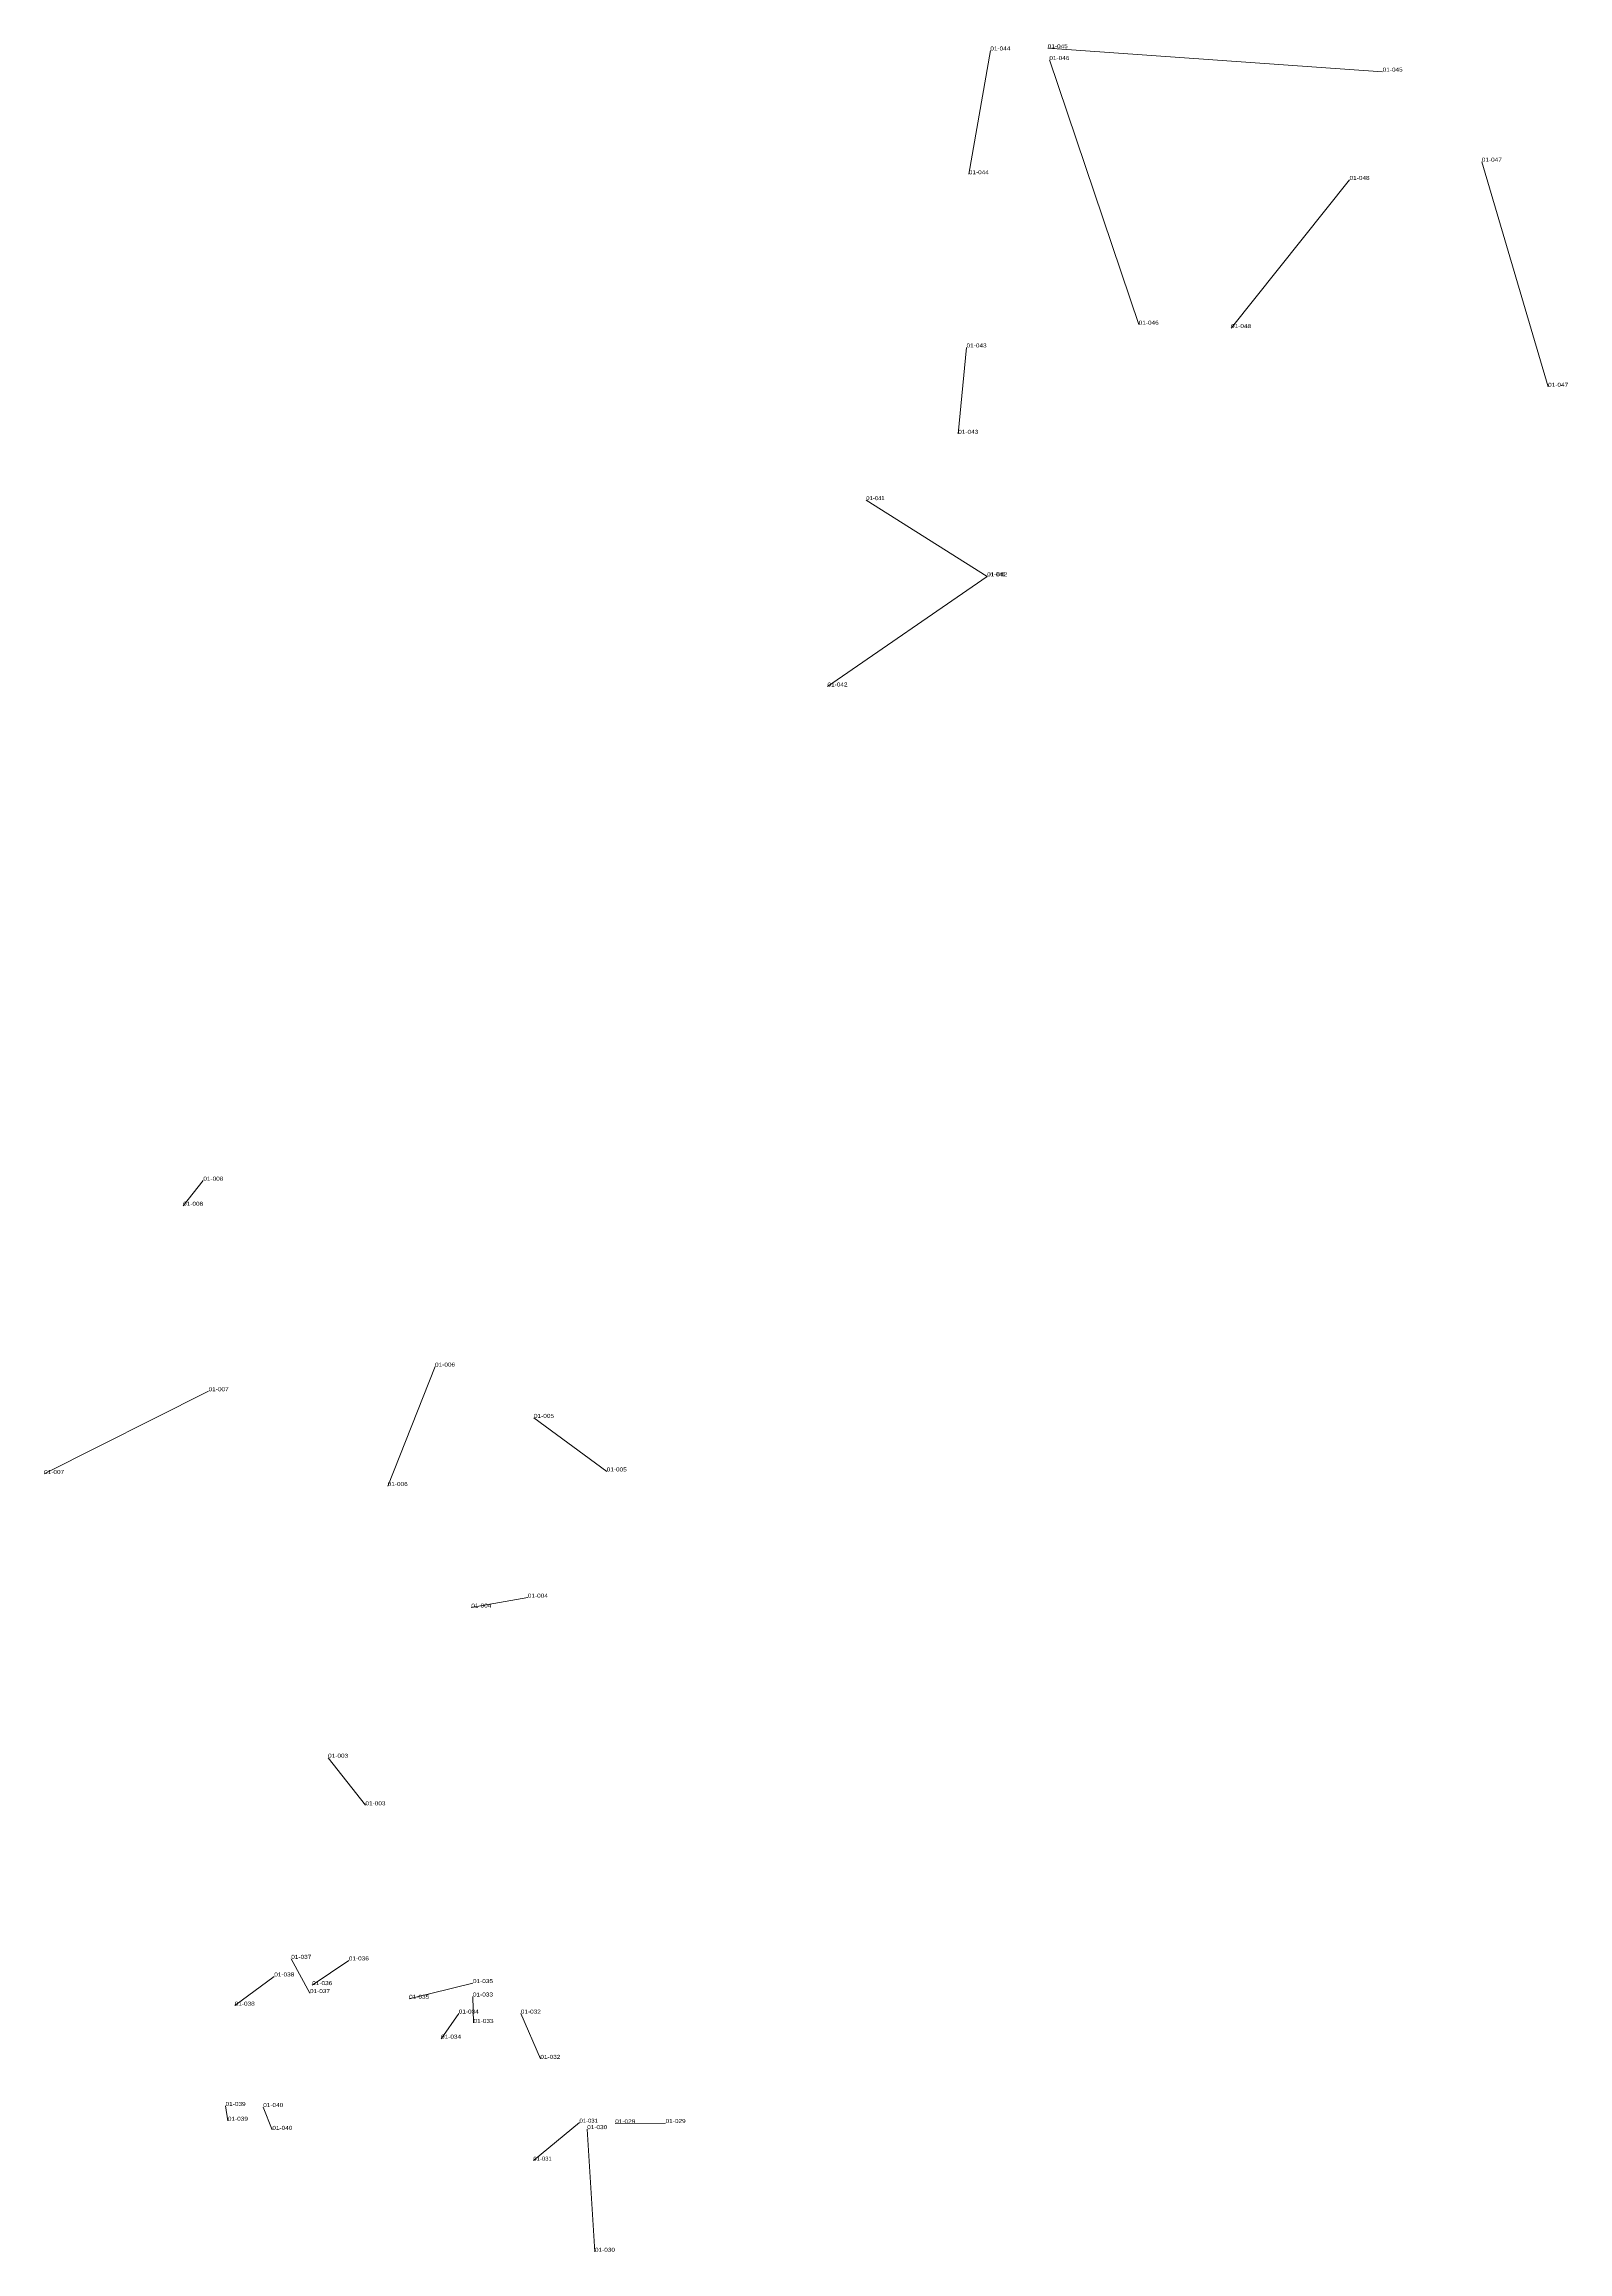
# Model space of a CAD drawing. Header units: metres. Extents: x 571156 to 607184, y 703608 to 727431.
# Drawn here: x 593091 to 593851, y 717558 to 718659 of the extents above; entities that cross this region are included whole.
import ezdxf

# ---------------------------------------------------------------- set-up
doc = ezdxf.new("R2010")
doc.units = ezdxf.units.M
doc.header["$LTSCALE"] = 0.8
doc.layers.add('60', color=7, linetype='Continuous', lineweight=13)
doc.layers.add('61', color=7, linetype='Continuous')

msp = doc.modelspace()

# ---------------------------------------------------------------- linework, layer by layer
at = {"layer": '60'}
for p, q in [((593563.02, 718656.21), (593552.29, 718594.46)), ((593591.66, 718657.34), (593758.74, 718645.64)), ((593592.47, 718651.47), (593637.03, 718519.39)), ((593841.3, 718488.38), (593808.21, 718600.72)), ((593683.1, 718517.68), (593742.24, 718591.62)), ((593547, 718464.92), (593551.16, 718508.02)), ((593561.48, 718393.78), (593501.11, 718431.81)), ((593561.48, 718393.78), (593481.77, 718338.82)), ((593160.32, 718079.69), (593170.38, 718092.22)), ((593262.37, 717939.84), (593285.98, 717999.43)), ((593173.03, 717987.14), (593090.98, 717945.85)), ((593371.65, 717947.1), (593335.33, 717973.85)), ((593332.29, 717884.13), (593304.08, 717879.18)), ((593251.27, 717780.52), (593232.64, 717804.25)), ((593214.27, 717703.89), (593223.58, 717686.79)), ((593242.97, 717703.09), (593224.71, 717690.77)), ((593205.78, 717695.11), (593186.04, 717680.54)), ((593304.89, 717691.78), (593273.06, 717683.95)), ((593305.19, 717671.89), (593304.9, 717685.09)), ((593297.81, 717676.6), (593288.98, 717664.05)), ((593338.52, 717653.98), (593328.79, 717676.56)), ((593181.49, 717630.49), (593182.63, 717623.1)), ((593204.81, 717618.55), (593200.26, 717629.92)), ((593358.06, 717622.14), (593335.05, 717603.19)), ((593361.9, 717618.9), (593365.76, 717557.7)), ((593375.88, 717621.8), (593401.02, 717621.96))]:
    msp.add_line(p, q, dxfattribs=at)

# ---------------------------------------------------------------- texts
for s, width, p in [('01-045', 1.2, (593758.74, 718645.64)), ('01-044', 1.2, (593552.29, 718594.46)), ('01-047', 1.2, (593808.21, 718600.72)), ('01-048', 1.2, (593742.24, 718591.62)), ('01-046', 1.2, (593637.03, 718519.39)), ('01-043', 1.2, (593551.16, 718508.02)), ('01-041', 1.1, (593501.11, 718431.81)), ('01-042', 1.2, (593481.77, 718338.82)), ('01-008', 1.2, (593170.38, 718092.22)), ('01-006', 1.2, (593285.98, 717999.43)), ('01-005', 1.2, (593335.33, 717973.85)), ('01-007', 1.2, (593090.98, 717945.85)), ('01-004', 1.2, (593304.08, 717879.18)), ('01-003', 1.2, (593232.64, 717804.25)), ('01-036', 1.2, (593224.71, 717690.77)), ('01-038', 1.2, (593186.04, 717680.54)), ('01-037', 1.2, (593223.58, 717686.79)), ('01-035', 1.2, (593273.06, 717683.95)), ('01-033', 1.2, (593304.9, 717685.09)), ('01-032', 1.2, (593328.79, 717676.56)), ('01-034', 1.2, (593288.98, 717664.05)), ('01-039', 1.2, (593182.63, 717623.1)), ('01-040', 1.2, (593200.26, 717629.92)), ('01-029', 1.2, (593401.02, 717621.96)), ('01-031', 1.1, (593335.05, 717603.19)), ('01-030', 1.2, (593365.76, 717557.7))]:
    msp.add_text(s, height=2, dxfattribs=dict(at, width=width)).set_placement(p)
at = {"layer": '61'}
for s, width, p in [('01-044', 1.2, (593563.02, 718656.21)), ('01-045', 1.2, (593591.66, 718657.34)), ('01-046', 1.2, (593592.47, 718651.47)), ('01-048', 1.2, (593683.1, 718517.68)), ('01-047', 1.2, (593841.3, 718488.38)), ('01-043', 1.2, (593547, 718464.92)), ('01-041', 1.1, (593561.48, 718393.78)), ('01-042', 1.2, (593561.48, 718393.78)), ('01-008', 1.2, (593160.32, 718079.69)), ('01-007', 1.2, (593173.03, 717987.14)), ('01-005', 1.2, (593371.65, 717947.1)), ('01-006', 1.2, (593262.37, 717939.84)), ('01-004', 1.2, (593332.29, 717884.13)), ('01-003', 1.2, (593251.27, 717780.52)), ('01-037', 1.2, (593214.27, 717703.89)), ('01-036', 1.2, (593242.97, 717703.09)), ('01-038', 1.2, (593205.78, 717695.11)), ('01-035', 1.2, (593304.89, 717691.78)), ('01-034', 1.2, (593297.81, 717676.6)), ('01-033', 1.2, (593305.19, 717671.89)), ('01-032', 1.2, (593338.52, 717653.98)), ('01-039', 1.2, (593181.49, 717630.49)), ('01-040', 1.2, (593204.81, 717618.55)), ('01-031', 1.1, (593358.06, 717622.14)), ('01-030', 1.2, (593361.9, 717618.9)), ('01-029', 1.2, (593375.88, 717621.8))]:
    msp.add_text(s, height=2, dxfattribs=dict(at, width=width)).set_placement(p)

doc.saveas('drawing.dxf')
